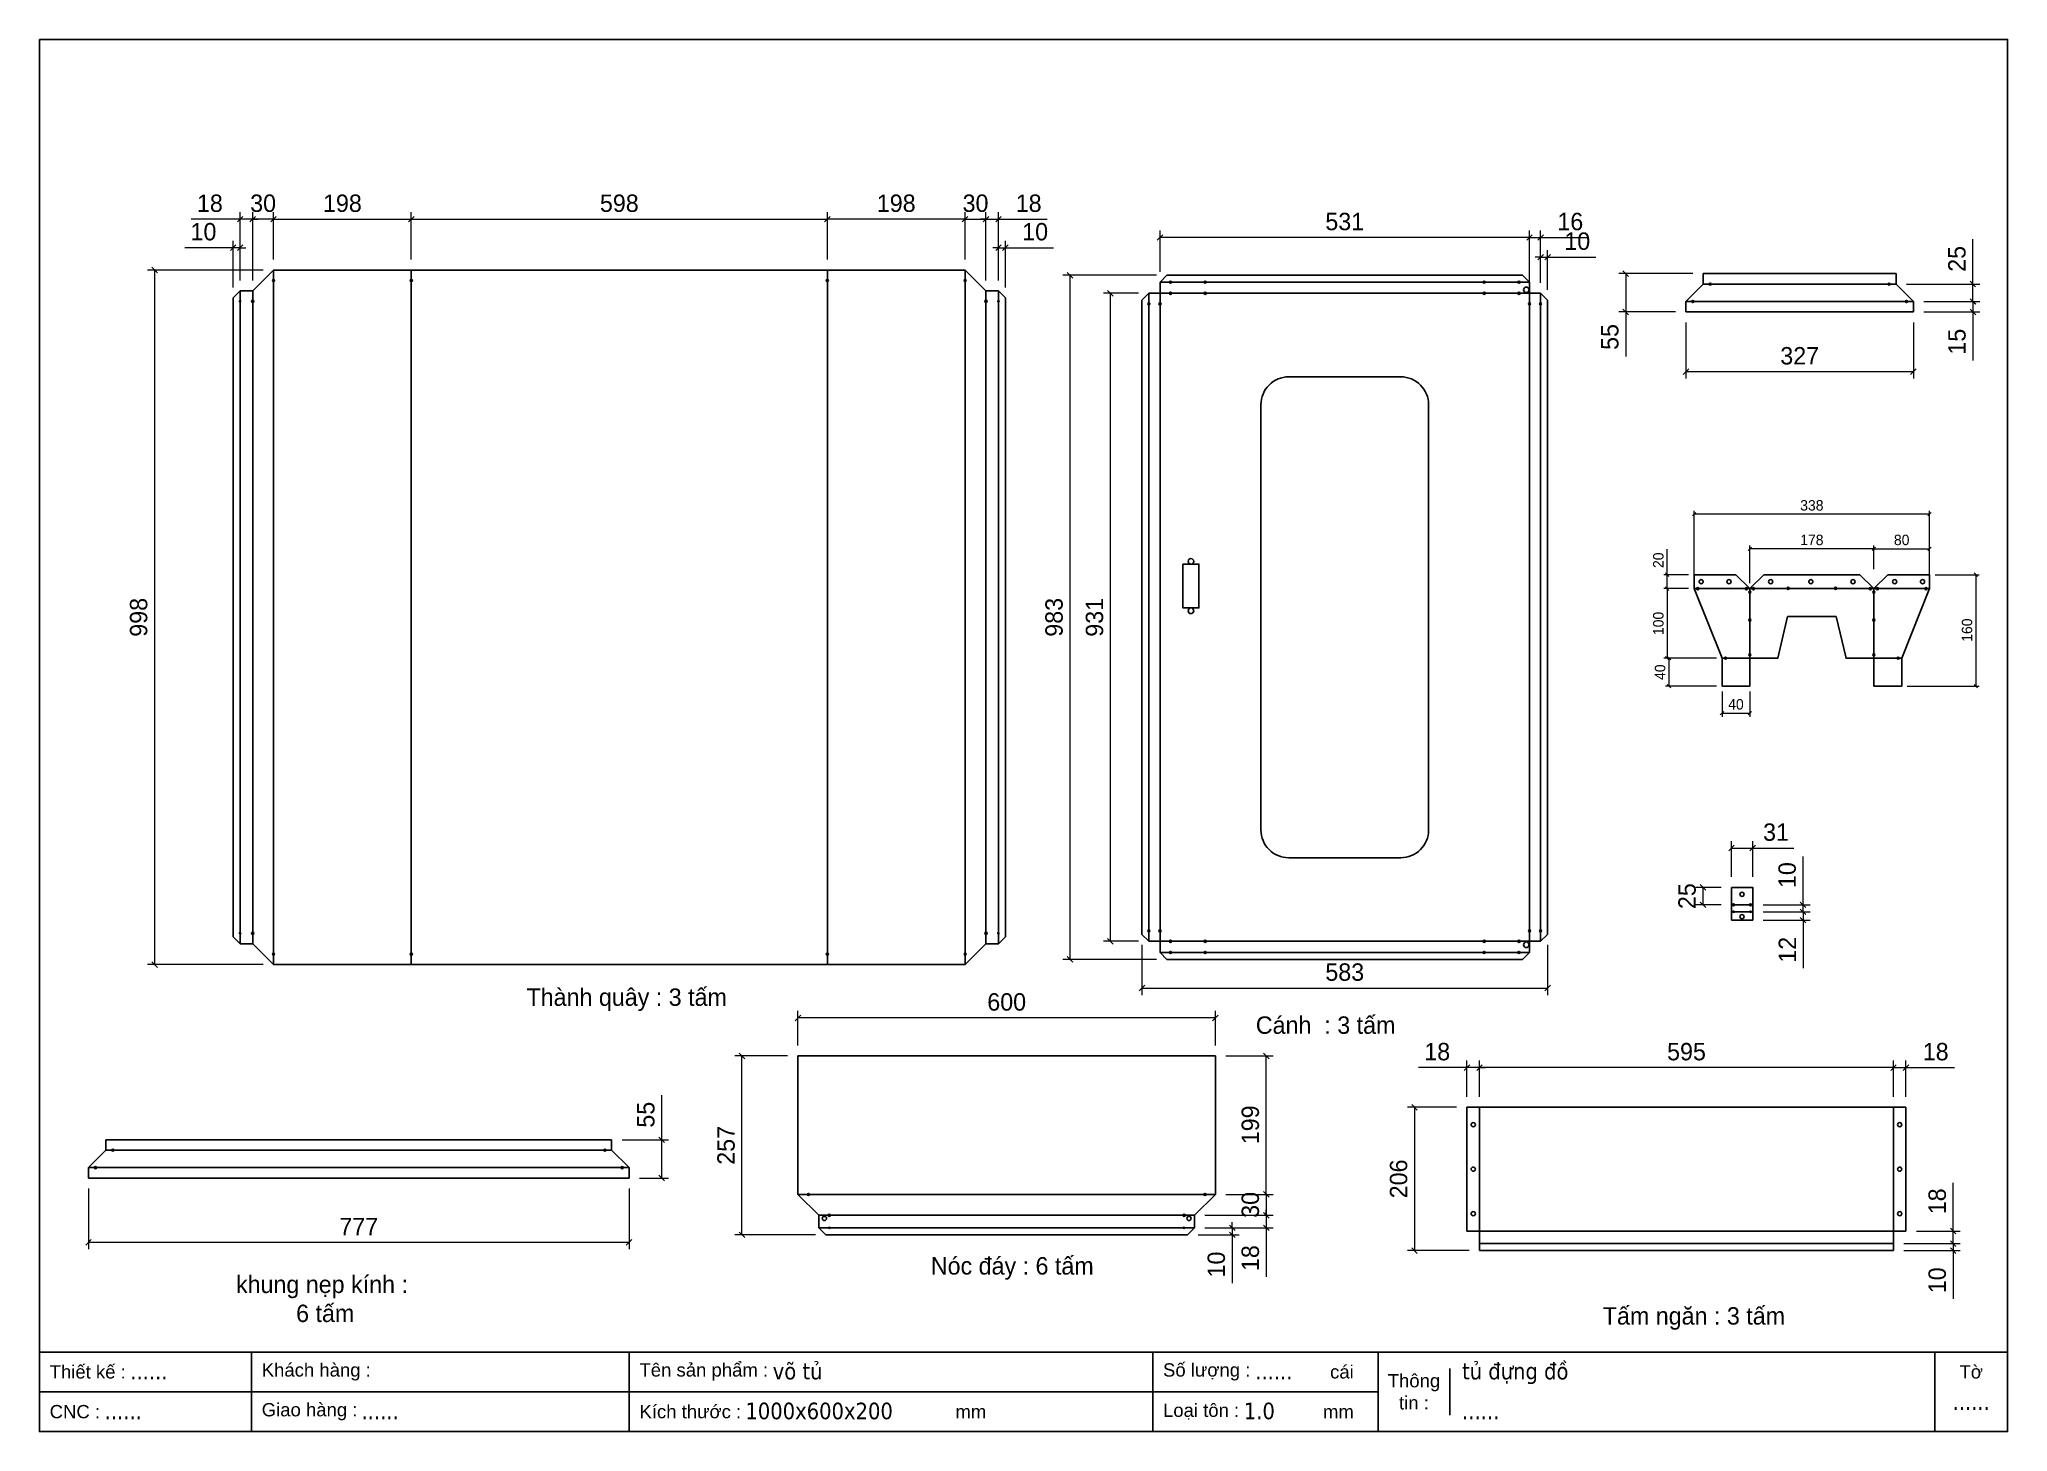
# Model space of a CAD drawing. Header units: millimetres. Extents: x 0 to 2829, y 0 to 2000.
import ezdxf
from ezdxf.enums import TextEntityAlignment as Align

# ---------------------------------------------------------------- set-up
doc = ezdxf.new("R2010")
doc.units = ezdxf.units.MM
doc.layers.add('CNC', color=7, linetype='Continuous')
doc.layers.add('DIM', color=253, linetype='Continuous')
doc.styles.add('Arial', font='arial.ttf')
doc.styles.add('Tahoma (Input Text)', font='tahoma.ttf')
doc.dimstyles.new('Dim-15', dxfattribs={"dimtxt": 15, "dimasz": 5, "dimexe": 5, "dimexo": 8, "dimgap": 5, "dimtad": 1, "dimdec": 0, "dimtxsty": 'Standard', "dimblk": 'OBLIQUE', "dimcen": 10, "dimclrd": 5, "dimclre": 5, "dimclrt": 3, "dimazin": 3, "dimtfac": 1, "dimtdec": 0, "dimtmove": 0, "dimatfit": 3, "dimldrblk": 'OBLIQUE', "dimlwd": 9, "dimlwe": 9})
doc.dimstyles.new('Dim-25', dxfattribs={"dimtxt": 25, "dimasz": 8, "dimexe": 10, "dimexo": 15, "dimgap": 10, "dimtad": 1, "dimdec": 0, "dimtxsty": 'Standard', "dimblk": 'OBLIQUE', "dimcen": 10, "dimclrd": 5, "dimclre": 5, "dimclrt": 3, "dimazin": 3, "dimtfac": 1, "dimtdec": 0, "dimtmove": 0, "dimatfit": 3, "dimldrblk": 'OBLIQUE', "dimlwd": 9, "dimlwe": 9})

msp = doc.modelspace()

# ---------------------------------------------------------------- texts
at = {"color": 2, "char_height": 25, "width": 775, "attachment_point": 5}
for s, insert in [('Thành quây : 3 tấm', (844.2, 620.5)), ('Cánh  : 3 tấm', (1848.8, 583.9)), ('Nóc đáy : 6 tấm ', (1398.4, 234.4)), ('khung nẹp kính :\\P 6 tấm', (406.2, 190.6)), ('Tấm ngăn : 3 tấm', (2378.2, 162.5))]:
    msp.add_mtext(s, dxfattribs=dict(at, insert=insert))

# ---------------------------------------------------------------- blocks, each defined once
blk = doc.blocks.new('*D1')
at = {"color": 0, "linetype": 'ByBlock', "lineweight": -2}
for p, q in [((2381.1, 1320.6), (2376.1, 1315.6)), ((2714.3, 1315.6), (2719.3, 1320.6))]:
    blk.add_line(p, q, dxfattribs=at)
at = {"layer": 'Defpoints', "color": 0, "transparency": 16777216}
for p in [(2378.6, 1318.1), (2378.6, 1211.2), (2716.8, 1211.2)]:
    blk.add_point(p, dxfattribs=at)
at = {"layer": 'DIM', "color": 5, "lineweight": 9, "transparency": 16777216}
for p, q in [((2378.6, 1219.2), (2378.6, 1323.1)), ((2716.8, 1318.1), (2378.6, 1318.1)), ((2716.8, 1219.2), (2716.8, 1323.1))]:
    blk.add_line(p, q, dxfattribs=at)
at = {"layer": 'DIM', "color": 3, "transparency": 16777216, "insert": (2547.7, 1330.8), "char_height": 15, "attachment_point": 5}
blk.add_mtext('338', dxfattribs=at)
blk = doc.blocks.new('_Oblique')
at = {"color": 0, "linetype": 'ByBlock', "lineweight": -2}
blk.add_line((-0.5, -0.5), (0.5, 0.5), dxfattribs=at)
blk = doc.blocks.new('*D2')
at = {"color": 0, "linetype": 'ByBlock', "lineweight": -2}
for p, q in [((2785.9, 1228.7), (2780.9, 1233.7)), ((2780.9, 1073.7), (2785.9, 1068.7))]:
    blk.add_line(p, q, dxfattribs=at)
at = {"layer": 'Defpoints', "color": 0, "transparency": 16777216}
for p in [(2716.8, 1231.2), (2676.8, 1071.2), (2783.4, 1071.2)]:
    blk.add_point(p, dxfattribs=at)
at = {"layer": 'DIM', "color": 5, "lineweight": 9, "transparency": 16777216}
for p, q in [((2724.8, 1231.2), (2788.4, 1231.2)), ((2783.4, 1231.2), (2783.4, 1071.2)), ((2684.8, 1071.2), (2788.4, 1071.2))]:
    blk.add_line(p, q, dxfattribs=at)
at = {"layer": 'DIM', "color": 3, "transparency": 16777216, "insert": (2770.8, 1151.6), "char_height": 15, "attachment_point": 5, "rotation": 90}
blk.add_mtext('160', dxfattribs=at)
blk = doc.blocks.new('*D3')
at = {"color": 0, "linetype": 'ByBlock', "lineweight": -2}
for p, q in [((2639.3, 1270.9), (2634.3, 1265.9)), ((2714.3, 1265.9), (2719.3, 1270.9))]:
    blk.add_line(p, q, dxfattribs=at)
at = {"layer": 'Defpoints', "color": 0, "transparency": 16777216}
for p in [(2716.8, 1268.4), (2636.8, 1231.2), (2716.8, 1211.2)]:
    blk.add_point(p, dxfattribs=at)
at = {"layer": 'DIM', "color": 5, "lineweight": 9, "transparency": 16777216}
for p, q in [((2636.8, 1239.2), (2636.8, 1273.4)), ((2716.8, 1219.2), (2716.8, 1273.4)), ((2636.8, 1268.4), (2716.8, 1268.4))]:
    blk.add_line(p, q, dxfattribs=at)
at = {"layer": 'DIM', "color": 3, "transparency": 16777216, "insert": (2676.8, 1281.1), "char_height": 15, "attachment_point": 5}
blk.add_mtext('80', dxfattribs=at)
blk = doc.blocks.new('*D4')
at = {"color": 0, "linetype": 'ByBlock', "lineweight": -2}
for p, q in [((2461.1, 1270.9), (2456.1, 1265.9)), ((2634.3, 1265.9), (2639.3, 1270.9))]:
    blk.add_line(p, q, dxfattribs=at)
at = {"layer": 'Defpoints', "color": 0, "transparency": 16777216}
for p in [(2458.6, 1268.4), (2636.8, 1231.2), (2458.6, 1211.2)]:
    blk.add_point(p, dxfattribs=at)
at = {"layer": 'DIM', "color": 5, "lineweight": 9, "transparency": 16777216}
for p, q in [((2458.6, 1219.2), (2458.6, 1273.4)), ((2636.8, 1239.2), (2636.8, 1273.4)), ((2636.8, 1268.4), (2458.6, 1268.4))]:
    blk.add_line(p, q, dxfattribs=at)
at = {"layer": 'DIM', "color": 3, "transparency": 16777216, "insert": (2547.7, 1281.1), "char_height": 15, "attachment_point": 5}
blk.add_mtext('178', dxfattribs=at)
blk = doc.blocks.new('*D5')
at = {"color": 0, "linetype": 'ByBlock', "lineweight": -2}
for p, q in [((2421.1, 1034.7), (2416.1, 1029.7)), ((2456.1, 1029.7), (2461.1, 1034.7))]:
    blk.add_line(p, q, dxfattribs=at)
at = {"layer": 'Defpoints', "color": 0, "transparency": 16777216}
for p in [(2418.6, 1071.2), (2458.6, 1071.2), (2458.6, 1032.2)]:
    blk.add_point(p, dxfattribs=at)
at = {"layer": 'DIM', "color": 5, "lineweight": 9, "transparency": 16777216}
for p, q in [((2418.6, 1063.2), (2418.6, 1027.2)), ((2458.6, 1063.2), (2458.6, 1027.2)), ((2418.6, 1032.2), (2458.6, 1032.2))]:
    blk.add_line(p, q, dxfattribs=at)
at = {"layer": 'DIM', "color": 3, "transparency": 16777216, "insert": (2438.6, 1044.9), "char_height": 15, "attachment_point": 5}
blk.add_mtext('40', dxfattribs=at)
blk = doc.blocks.new('*D6')
at = {"color": 0, "linetype": 'ByBlock', "lineweight": -2}
for p, q in [((2342.3, 1208.7), (2337.3, 1213.7)), ((2337.3, 1113.7), (2342.3, 1108.7))]:
    blk.add_line(p, q, dxfattribs=at)
at = {"layer": 'Defpoints', "color": 0, "transparency": 16777216}
for p in [(2378.6, 1211.2), (2339.8, 1111.2), (2418.6, 1111.2)]:
    blk.add_point(p, dxfattribs=at)
at = {"layer": 'DIM', "color": 5, "lineweight": 9, "transparency": 16777216}
for p, q in [((2370.6, 1211.2), (2334.8, 1211.2)), ((2339.8, 1211.2), (2339.8, 1111.2)), ((2410.6, 1111.2), (2334.8, 1111.2))]:
    blk.add_line(p, q, dxfattribs=at)
at = {"layer": 'DIM', "color": 3, "transparency": 16777216, "insert": (2327.1, 1161.2), "char_height": 15, "attachment_point": 5, "rotation": 90}
blk.add_mtext('100', dxfattribs=at)
blk = doc.blocks.new('*D7')
at = {"color": 0, "linetype": 'ByBlock', "lineweight": -2}
for p, q in [((2344.8, 1108.7), (2339.8, 1113.7)), ((2339.8, 1073.7), (2344.8, 1068.7))]:
    blk.add_line(p, q, dxfattribs=at)
at = {"layer": 'Defpoints', "color": 0, "transparency": 16777216}
for p in [(2418.6, 1111.2), (2342.3, 1071.2), (2418.6, 1071.2)]:
    blk.add_point(p, dxfattribs=at)
at = {"layer": 'DIM', "color": 5, "lineweight": 9, "transparency": 16777216}
for p, q in [((2410.6, 1111.2), (2337.3, 1111.2)), ((2342.3, 1111.2), (2342.3, 1071.2)), ((2410.6, 1071.2), (2337.3, 1071.2))]:
    blk.add_line(p, q, dxfattribs=at)
at = {"layer": 'DIM', "color": 3, "transparency": 16777216, "insert": (2329.6, 1091.2), "char_height": 15, "attachment_point": 5, "rotation": 90}
blk.add_mtext('40', dxfattribs=at)
blk = doc.blocks.new('*D8')
at = {"color": 0, "linetype": 'ByBlock', "lineweight": -2}
for p, q in [((2342.3, 1228.7), (2337.3, 1233.7)), ((2337.3, 1213.7), (2342.3, 1208.7))]:
    blk.add_line(p, q, dxfattribs=at)
at = {"layer": 'Defpoints', "color": 0, "transparency": 16777216}
for p in [(2339.8, 1231.2), (2378.6, 1231.2), (2378.6, 1211.2)]:
    blk.add_point(p, dxfattribs=at)
at = {"layer": 'DIM', "color": 5, "lineweight": 9, "transparency": 16777216}
for p, q in [((2339.8, 1231.2), (2339.8, 1267.9)), ((2370.6, 1231.2), (2334.8, 1231.2)), ((2339.8, 1211.2), (2339.8, 1231.2)), ((2370.6, 1211.2), (2334.8, 1211.2))]:
    blk.add_line(p, q, dxfattribs=at)
at = {"layer": 'DIM', "color": 3, "transparency": 16777216, "insert": (2327.1, 1252), "char_height": 15, "attachment_point": 5, "rotation": 90}
blk.add_mtext('20', dxfattribs=at)
blk = doc.blocks.new('khungtenAsean2')
at = {"color": 7}
for p, q in [((2970, -1980), (0, -1980)), ((320, -1980), (320, -2100)), ((890, -1980), (890, -2100)), ((1680, -1980), (1680, -2100)), ((2020, -1980), (2020, -2100)), ((2860, -1980), (2860, -2100)), ((2128.3, -2005), (2128.3, -2075)), ((2020, -2040), (0, -2040))]:
    blk.add_line(p, q, dxfattribs=at)
blk.add_lwpolyline([(0, 0), (2970, 0), (2970, -2100), (0, -2100)], close=True, dxfattribs=at)
at = {"color": 2, "char_height": 20, "style": 'Arial'}
for s, insert, width, attachment_point in [('  Thiết kế :', (0, -2010), 917.634, 4), ('  Khách hàng :', (320, -2010), 917.634, 4), ('  Tên sản phẩm :', (890, -2010), 917.634, 4), ('  Số lượng :', (1680, -2010), 917.634, 4), ('cái', (1947.6, -2010), 917.634, 4), ('Thông\\Ptin :', (2074.2, -2040), 108.311, 5), ('Tờ', (2915, -2010), 110, 5), ('  CNC :', (0, -2070), 917.634, 4), ('  Giao hàng :', (320, -2070), 917.634, 4), ('  Kích thước :', (890, -2070), 917.634, 4), ('mm', (1382.3, -2070), 917.634, 4), ('  Loại tôn :', (1680, -2070), 917.634, 4), ('mm', (1936.9, -2070), 917.634, 4)]:
    blk.add_mtext(s, dxfattribs=dict(at, insert=insert, width=width, attachment_point=attachment_point))
at = {"color": 1, "style": 'Tahoma (Input Text)', "flags": 8}
for tag, p in [('#01', (137.1, -2021.3)), ('#03', (506.6, -2019.3)), ('#05', (1106.6, -2021.3)), ('#07', (1834.7, -2021.3)), ('#09', (2146.7, -2021.3)), ('#02', (98.5, -2081.3)), ('#04', (486.1, -2081.3)), ('#06', (1065.3, -2081.3)), ('#08', (1817.4, -2081.3)), ('#10', (2146.7, -2081.3))]:
    blk.add_attdef(tag, p, '', height=25, dxfattribs=at)
blk.add_attdef('#11', text='', height=25, dxfattribs=at).set_placement((2915, -2067.3), align=Align.CENTER)
blk = doc.blocks.new('*D9')
at = {"color": 0, "linetype": 'ByBlock', "lineweight": -2}
for p, q in [((1136.6, 1746), (1128.6, 1738)), ((1326.6, 1738), (1334.6, 1746))]:
    blk.add_line(p, q, dxfattribs=at)
at = {"layer": 'Defpoints', "color": 0, "transparency": 16777216}
for p in [(1132.6, 1742), (1132.6, 1669), (1330.6, 1669)]:
    blk.add_point(p, dxfattribs=at)
at = {"layer": 'DIM', "color": 5, "lineweight": 9, "transparency": 16777216}
for p, q in [((1132.6, 1684), (1132.6, 1752)), ((1330.6, 1742), (1132.6, 1742)), ((1330.6, 1684), (1330.6, 1752))]:
    blk.add_line(p, q, dxfattribs=at)
at = {"layer": 'DIM', "color": 3, "transparency": 16777216, "insert": (1231.6, 1764.8), "char_height": 25, "attachment_point": 5}
blk.add_mtext('198', dxfattribs=at)
blk = doc.blocks.new('*D10')
at = {"color": 0, "linetype": 'ByBlock', "lineweight": -2}
for p, q in [((1334.6, 1746), (1326.6, 1738)), ((1356.6, 1738), (1364.6, 1746))]:
    blk.add_line(p, q, dxfattribs=at)
at = {"layer": 'Defpoints', "color": 0, "transparency": 16777216}
for p in [(1360.6, 1742), (1330.6, 1669), (1360.6, 1639)]:
    blk.add_point(p, dxfattribs=at)
at = {"layer": 'DIM', "color": 5, "lineweight": 9, "transparency": 16777216}
for p, q in [((1330.6, 1684), (1330.6, 1752)), ((1330.6, 1742), (1360.6, 1742)), ((1360.6, 1654), (1360.6, 1752))]:
    blk.add_line(p, q, dxfattribs=at)
at = {"layer": 'DIM', "color": 3, "transparency": 16777216, "insert": (1345.6, 1764.8), "char_height": 25, "attachment_point": 5}
blk.add_mtext('30', dxfattribs=at)
blk = doc.blocks.new('*D11')
at = {"color": 0, "linetype": 'ByBlock', "lineweight": -2}
for p, q in [((1356.6, 1738), (1364.6, 1746)), ((1382.6, 1746), (1374.6, 1738))]:
    blk.add_line(p, q, dxfattribs=at)
at = {"layer": 'Defpoints', "color": 0, "transparency": 16777216}
for p in [(1378.6, 1742), (1360.6, 1639), (1378.6, 1639)]:
    blk.add_point(p, dxfattribs=at)
at = {"layer": 'DIM', "color": 5, "lineweight": 9, "transparency": 16777216}
for p, q in [((1360.6, 1742), (1352.6, 1742)), ((1360.6, 1654), (1360.6, 1752)), ((1360.6, 1742), (1378.6, 1742)), ((1378.6, 1654), (1378.6, 1752)), ((1378.6, 1742), (1448.8, 1742))]:
    blk.add_line(p, q, dxfattribs=at)
at = {"layer": 'DIM', "color": 3, "transparency": 16777216, "insert": (1422, 1764.8), "char_height": 25, "attachment_point": 5}
blk.add_mtext('18', dxfattribs=at)
blk = doc.blocks.new('*D12')
at = {"color": 0, "linetype": 'ByBlock', "lineweight": -2}
for p, q in [((1374.6, 1697.1), (1382.6, 1705.1)), ((1392.6, 1705.1), (1384.6, 1697.1))]:
    blk.add_line(p, q, dxfattribs=at)
at = {"layer": 'Defpoints', "color": 0, "transparency": 16777216}
for p in [(1388.6, 1701.1), (1378.6, 1639), (1388.6, 1629)]:
    blk.add_point(p, dxfattribs=at)
at = {"layer": 'DIM', "color": 5, "lineweight": 9, "transparency": 16777216}
for p, q in [((1378.6, 1701.1), (1370.6, 1701.1)), ((1378.6, 1654), (1378.6, 1711.1)), ((1378.6, 1701.1), (1388.6, 1701.1)), ((1388.6, 1644), (1388.6, 1711.1)), ((1388.6, 1701.1), (1457.9, 1701.1))]:
    blk.add_line(p, q, dxfattribs=at)
at = {"layer": 'DIM', "color": 3, "transparency": 16777216, "insert": (1431.3, 1723.9), "char_height": 25, "attachment_point": 5}
blk.add_mtext('10', dxfattribs=at)
blk = doc.blocks.new('f3daunguoc')
at = {"layer": 'CNC', "color": 2, "lineweight": -3}
blk.add_circle((0, 0), 1.5, dxfattribs=at)
blk = doc.blocks.new('f2dauxuoi')
at = {"layer": 'CNC', "color": 2, "lineweight": -3}
blk.add_circle((0, 0), 1, dxfattribs=at)
blk = doc.blocks.new('*D13')
at = {"color": 0, "linetype": 'ByBlock', "lineweight": -2}
for p, q in [((340.6, 1746), (332.6, 1738)), ((530.6, 1738), (538.6, 1746))]:
    blk.add_line(p, q, dxfattribs=at)
at = {"layer": 'Defpoints', "color": 0, "transparency": 16777216}
for p in [(534.6, 1742), (336.6, 1669), (534.6, 1669)]:
    blk.add_point(p, dxfattribs=at)
at = {"layer": 'DIM', "color": 5, "lineweight": 9, "transparency": 16777216}
for p, q in [((336.6, 1684), (336.6, 1752)), ((336.6, 1742), (534.6, 1742)), ((534.6, 1684), (534.6, 1752))]:
    blk.add_line(p, q, dxfattribs=at)
at = {"layer": 'DIM', "color": 3, "transparency": 16777216, "insert": (435.6, 1764.8), "char_height": 25, "attachment_point": 5}
blk.add_mtext('198', dxfattribs=at)
blk = doc.blocks.new('*D14')
at = {"color": 0, "linetype": 'ByBlock', "lineweight": -2}
for p, q in [((310.6, 1746), (302.6, 1738)), ((332.6, 1738), (340.6, 1746))]:
    blk.add_line(p, q, dxfattribs=at)
at = {"layer": 'Defpoints', "color": 0, "transparency": 16777216}
for p in [(306.6, 1742), (336.6, 1669), (306.6, 1639)]:
    blk.add_point(p, dxfattribs=at)
at = {"layer": 'DIM', "color": 5, "lineweight": 9, "transparency": 16777216}
for p, q in [((306.6, 1654), (306.6, 1752)), ((336.6, 1742), (306.6, 1742)), ((336.6, 1684), (336.6, 1752))]:
    blk.add_line(p, q, dxfattribs=at)
at = {"layer": 'DIM', "color": 3, "transparency": 16777216, "insert": (321.6, 1764.8), "char_height": 25, "attachment_point": 5}
blk.add_mtext('30', dxfattribs=at)
blk = doc.blocks.new('*D15')
at = {"color": 0, "linetype": 'ByBlock', "lineweight": -2}
for p, q in [((284.6, 1738), (292.6, 1746)), ((310.6, 1746), (302.6, 1738))]:
    blk.add_line(p, q, dxfattribs=at)
at = {"layer": 'Defpoints', "color": 0, "transparency": 16777216}
for p in [(288.6, 1742), (288.6, 1639), (306.6, 1639)]:
    blk.add_point(p, dxfattribs=at)
at = {"layer": 'DIM', "color": 5, "lineweight": 9, "transparency": 16777216}
for p, q in [((288.6, 1742), (218.3, 1742)), ((288.6, 1654), (288.6, 1752)), ((306.6, 1742), (288.6, 1742)), ((306.6, 1654), (306.6, 1752)), ((306.6, 1742), (314.6, 1742))]:
    blk.add_line(p, q, dxfattribs=at)
at = {"layer": 'DIM', "color": 3, "transparency": 16777216, "insert": (245.1, 1764.8), "char_height": 25, "attachment_point": 5}
blk.add_mtext('18', dxfattribs=at)
blk = doc.blocks.new('*D16')
at = {"color": 0, "linetype": 'ByBlock', "lineweight": -2}
for p, q in [((274.6, 1697.1), (282.6, 1705.1)), ((292.6, 1705.1), (284.6, 1697.1))]:
    blk.add_line(p, q, dxfattribs=at)
at = {"layer": 'Defpoints', "color": 0, "transparency": 16777216}
for p in [(278.6, 1701.1), (278.6, 1629), (288.6, 1639)]:
    blk.add_point(p, dxfattribs=at)
at = {"layer": 'DIM', "color": 5, "lineweight": 9, "transparency": 16777216}
for p, q in [((278.6, 1701.1), (209.2, 1701.1)), ((278.6, 1644), (278.6, 1711.1)), ((288.6, 1701.1), (278.6, 1701.1)), ((288.6, 1654), (288.6, 1711.1)), ((288.6, 1701.1), (296.6, 1701.1))]:
    blk.add_line(p, q, dxfattribs=at)
at = {"layer": 'DIM', "color": 3, "transparency": 16777216, "insert": (235.9, 1723.9), "char_height": 25, "attachment_point": 5}
blk.add_mtext('10', dxfattribs=at)
blk = doc.blocks.new('*D17')
at = {"color": 0, "linetype": 'ByBlock', "lineweight": -2}
for p, q in [((538.6, 1746), (530.6, 1738)), ((1128.6, 1738), (1136.6, 1746))]:
    blk.add_line(p, q, dxfattribs=at)
at = {"layer": 'Defpoints', "color": 0, "transparency": 16777216}
for p in [(1132.6, 1742), (534.6, 1669), (1132.6, 1669)]:
    blk.add_point(p, dxfattribs=at)
at = {"layer": 'DIM', "color": 5, "lineweight": 9, "transparency": 16777216}
for p, q in [((534.6, 1684), (534.6, 1752)), ((534.6, 1742), (1132.6, 1742)), ((1132.6, 1684), (1132.6, 1752))]:
    blk.add_line(p, q, dxfattribs=at)
at = {"layer": 'DIM', "color": 3, "transparency": 16777216, "insert": (833.6, 1764.8), "char_height": 25, "attachment_point": 5}
blk.add_mtext('598', dxfattribs=at)
blk = doc.blocks.new('*D18')
at = {"color": 0, "linetype": 'ByBlock', "lineweight": -2}
for p, q in [((169.6, 1665), (161.6, 1673)), ((161.6, 675), (169.6, 667))]:
    blk.add_line(p, q, dxfattribs=at)
at = {"layer": 'Defpoints', "color": 0, "transparency": 16777216}
for p in [(336.6, 1669), (165.6, 671), (336.6, 671)]:
    blk.add_point(p, dxfattribs=at)
at = {"layer": 'DIM', "color": 5, "lineweight": 9, "transparency": 16777216}
for p, q in [((321.6, 1669), (155.6, 1669)), ((165.6, 1669), (165.6, 671)), ((321.6, 671), (155.6, 671))]:
    blk.add_line(p, q, dxfattribs=at)
at = {"layer": 'DIM', "color": 3, "transparency": 16777216, "insert": (142.8, 1170), "char_height": 25, "attachment_point": 5, "rotation": 90}
blk.add_mtext('998', dxfattribs=at)
blk = doc.blocks.new('*D19')
at = {"color": 0, "linetype": 'ByBlock', "lineweight": -2}
for p, q in [((1094.4, 598.4), (1086.4, 590.4)), ((1686.4, 590.4), (1694.4, 598.4))]:
    blk.add_line(p, q, dxfattribs=at)
at = {"layer": 'Defpoints', "color": 0, "transparency": 16777216}
for p in [(1090.4, 594.4), (1090.4, 539.8), (1690.4, 539.8)]:
    blk.add_point(p, dxfattribs=at)
at = {"layer": 'DIM', "color": 5, "lineweight": 9, "transparency": 16777216}
for p, q in [((1090.4, 554.8), (1090.4, 604.4)), ((1690.4, 594.4), (1090.4, 594.4)), ((1690.4, 554.8), (1690.4, 604.4))]:
    blk.add_line(p, q, dxfattribs=at)
at = {"layer": 'DIM', "color": 3, "transparency": 16777216, "insert": (1390.4, 617.2), "char_height": 25, "attachment_point": 5}
blk.add_mtext('600', dxfattribs=at)
blk = doc.blocks.new('*D20')
at = {"color": 0, "linetype": 'ByBlock', "lineweight": -2}
for p, q in [((1767.5, 535.8), (1759.5, 543.8)), ((1759.5, 344.8), (1767.5, 336.8))]:
    blk.add_line(p, q, dxfattribs=at)
at = {"layer": 'Defpoints', "color": 0, "transparency": 16777216}
for p in [(1690.4, 539.8), (1763.5, 539.8), (1690.4, 340.8)]:
    blk.add_point(p, dxfattribs=at)
at = {"layer": 'DIM', "color": 5, "lineweight": 9, "transparency": 16777216}
for p, q in [((1705.4, 539.8), (1773.5, 539.8)), ((1763.5, 340.8), (1763.5, 539.8)), ((1705.4, 340.8), (1773.5, 340.8))]:
    blk.add_line(p, q, dxfattribs=at)
at = {"layer": 'DIM', "color": 3, "transparency": 16777216, "insert": (1740.7, 440.8), "char_height": 25, "attachment_point": 5, "rotation": 90}
blk.add_mtext('199', dxfattribs=at)
blk = doc.blocks.new('*D21')
at = {"color": 0, "linetype": 'ByBlock', "lineweight": -2}
for p, q in [((1013.8, 535.8), (1005.8, 543.8)), ((1005.8, 286.8), (1013.8, 278.8))]:
    blk.add_line(p, q, dxfattribs=at)
at = {"layer": 'Defpoints', "color": 0, "transparency": 16777216}
for p in [(1009.8, 539.8), (1090.4, 539.8), (1130.4, 282.8)]:
    blk.add_point(p, dxfattribs=at)
at = {"layer": 'DIM', "color": 5, "lineweight": 9, "transparency": 16777216}
for p, q in [((1075.4, 539.8), (999.8, 539.8)), ((1009.8, 282.8), (1009.8, 539.8)), ((1115.4, 282.8), (999.8, 282.8))]:
    blk.add_line(p, q, dxfattribs=at)
at = {"layer": 'DIM', "color": 3, "transparency": 16777216, "insert": (987.1, 411.3), "char_height": 25, "attachment_point": 5, "rotation": 90}
blk.add_mtext('257', dxfattribs=at)
blk = doc.blocks.new('*D22')
at = {"color": 0, "linetype": 'ByBlock', "lineweight": -2}
for p, q in [((1767.5, 336.8), (1759.5, 344.8)), ((1759.5, 314.8), (1767.5, 306.8))]:
    blk.add_line(p, q, dxfattribs=at)
at = {"layer": 'Defpoints', "color": 0, "transparency": 16777216}
for p in [(1690.4, 340.8), (1660.4, 310.8), (1763.5, 310.8)]:
    blk.add_point(p, dxfattribs=at)
at = {"layer": 'DIM', "color": 5, "lineweight": 9, "transparency": 16777216}
for p, q in [((1705.4, 340.8), (1773.5, 340.8)), ((1763.5, 340.8), (1763.5, 310.8)), ((1675.4, 310.8), (1773.5, 310.8))]:
    blk.add_line(p, q, dxfattribs=at)
at = {"layer": 'DIM', "color": 3, "transparency": 16777216, "insert": (1740.7, 325.8), "char_height": 25, "attachment_point": 5, "rotation": 90}
blk.add_mtext('30', dxfattribs=at)
blk = doc.blocks.new('*D23')
at = {"color": 0, "linetype": 'ByBlock', "lineweight": -2}
for p, q in [((1759.5, 314.8), (1767.5, 306.8)), ((1767.5, 288.8), (1759.5, 296.8))]:
    blk.add_line(p, q, dxfattribs=at)
at = {"layer": 'Defpoints', "color": 0, "transparency": 16777216}
for p in [(1660.4, 310.8), (1660.4, 292.8), (1763.5, 292.8)]:
    blk.add_point(p, dxfattribs=at)
at = {"layer": 'DIM', "color": 5, "lineweight": 9, "transparency": 16777216}
for p, q in [((1763.5, 310.8), (1763.5, 318.8)), ((1675.4, 310.8), (1773.5, 310.8)), ((1675.4, 292.8), (1773.5, 292.8)), ((1763.5, 310.8), (1763.5, 292.8)), ((1763.5, 292.8), (1763.5, 222.6))]:
    blk.add_line(p, q, dxfattribs=at)
at = {"layer": 'DIM', "color": 3, "transparency": 16777216, "insert": (1740.7, 249.3), "char_height": 25, "attachment_point": 5, "rotation": 90}
blk.add_mtext('18', dxfattribs=at)
blk = doc.blocks.new('*D24')
at = {"color": 0, "linetype": 'ByBlock', "lineweight": -2}
for p, q in [((1710.6, 296.8), (1718.6, 288.8)), ((1718.6, 278.8), (1710.6, 286.8))]:
    blk.add_line(p, q, dxfattribs=at)
at = {"layer": 'Defpoints', "color": 0, "transparency": 16777216}
for p in [(1660.4, 292.8), (1650.4, 282.8), (1714.6, 282.8)]:
    blk.add_point(p, dxfattribs=at)
at = {"layer": 'DIM', "color": 5, "lineweight": 9, "transparency": 16777216}
for p, q in [((1675.4, 292.8), (1724.6, 292.8)), ((1714.6, 292.8), (1714.6, 300.8)), ((1714.6, 292.8), (1714.6, 282.8)), ((1665.4, 282.8), (1724.6, 282.8)), ((1714.6, 282.8), (1714.6, 213.4))]:
    blk.add_line(p, q, dxfattribs=at)
at = {"layer": 'DIM', "color": 3, "transparency": 16777216, "insert": (1691.8, 240.1), "char_height": 25, "attachment_point": 5, "rotation": 90}
blk.add_mtext('10', dxfattribs=at)
blk = doc.blocks.new('*D25')
at = {"color": 0, "linetype": 'ByBlock', "lineweight": -2}
for p, q in [((2775.2, 1627.8), (2783.2, 1619.8)), ((2783.2, 1604.8), (2775.2, 1612.8))]:
    blk.add_line(p, q, dxfattribs=at)
at = {"layer": 'Defpoints', "color": 0, "transparency": 16777216}
for p in [(2693.7, 1623.8), (2693.7, 1608.8), (2779.2, 1608.8)]:
    blk.add_point(p, dxfattribs=at)
at = {"layer": 'DIM', "color": 5, "lineweight": 9, "transparency": 16777216}
for p, q in [((2708.7, 1623.8), (2789.2, 1623.8)), ((2779.2, 1623.8), (2779.2, 1631.8)), ((2779.2, 1623.8), (2779.2, 1608.8)), ((2708.7, 1608.8), (2789.2, 1608.8)), ((2779.2, 1608.8), (2779.2, 1539.1))]:
    blk.add_line(p, q, dxfattribs=at)
at = {"layer": 'DIM', "color": 3, "transparency": 16777216, "insert": (2756.4, 1566), "char_height": 25, "attachment_point": 5, "rotation": 90}
blk.add_mtext('15', dxfattribs=at)
blk = doc.blocks.new('*D26')
at = {"color": 0, "linetype": 'ByBlock', "lineweight": -2}
for p, q in [((2783.1, 1644.8), (2775.1, 1652.8)), ((2775.1, 1627.8), (2783.1, 1619.8))]:
    blk.add_line(p, q, dxfattribs=at)
at = {"layer": 'Defpoints', "color": 0, "transparency": 16777216}
for p in [(2668.7, 1648.8), (2693.7, 1623.8), (2779.1, 1623.8)]:
    blk.add_point(p, dxfattribs=at)
at = {"layer": 'DIM', "color": 5, "lineweight": 9, "transparency": 16777216}
for p, q in [((2779.1, 1648.8), (2779.1, 1713.2)), ((2683.7, 1648.8), (2789.1, 1648.8)), ((2779.1, 1623.8), (2779.1, 1648.8)), ((2708.7, 1623.8), (2789.1, 1623.8))]:
    blk.add_line(p, q, dxfattribs=at)
at = {"layer": 'DIM', "color": 3, "transparency": 16777216, "insert": (2756.3, 1685), "char_height": 25, "attachment_point": 5, "rotation": 90}
blk.add_mtext('25', dxfattribs=at)
blk = doc.blocks.new('*D27')
at = {"color": 0, "linetype": 'ByBlock', "lineweight": -2}
for p, q in [((2370.7, 1526.9), (2362.7, 1518.9)), ((2689.7, 1518.9), (2697.7, 1526.9))]:
    blk.add_line(p, q, dxfattribs=at)
at = {"layer": 'Defpoints', "color": 0, "transparency": 16777216}
for p in [(2366.7, 1608.8), (2693.7, 1608.8), (2366.7, 1522.9)]:
    blk.add_point(p, dxfattribs=at)
at = {"layer": 'DIM', "color": 5, "lineweight": 9, "transparency": 16777216}
for p, q in [((2366.7, 1593.8), (2366.7, 1512.9)), ((2693.7, 1593.8), (2693.7, 1512.9)), ((2693.7, 1522.9), (2366.7, 1522.9))]:
    blk.add_line(p, q, dxfattribs=at)
at = {"layer": 'DIM', "color": 3, "transparency": 16777216, "insert": (2530.2, 1545.6), "char_height": 25, "attachment_point": 5}
blk.add_mtext('327', dxfattribs=at)
blk = doc.blocks.new('*D28')
at = {"color": 0, "linetype": 'ByBlock', "lineweight": -2}
for p, q in [((2284.1, 1659.8), (2276.1, 1667.8)), ((2276.1, 1612.8), (2284.1, 1604.8))]:
    blk.add_line(p, q, dxfattribs=at)
at = {"layer": 'Defpoints', "color": 0, "transparency": 16777216}
for p in [(2391.7, 1663.8), (2280.1, 1608.8), (2366.7, 1608.8)]:
    blk.add_point(p, dxfattribs=at)
at = {"layer": 'DIM', "color": 5, "lineweight": 9, "transparency": 16777216}
for p, q in [((2376.7, 1663.8), (2270.1, 1663.8)), ((2280.1, 1663.8), (2280.1, 1608.8)), ((2351.7, 1608.8), (2270.1, 1608.8)), ((2280.1, 1608.8), (2280.1, 1544.8))]:
    blk.add_line(p, q, dxfattribs=at)
at = {"layer": 'DIM', "color": 3, "transparency": 16777216, "insert": (2257.4, 1572.8), "char_height": 25, "attachment_point": 5, "rotation": 90}
blk.add_mtext('55', dxfattribs=at)
blk = doc.blocks.new('*D29')
at = {"color": 0, "linetype": 'ByBlock', "lineweight": -2}
for p, q in [((74.6, 276.1), (66.6, 268.1)), ((843.6, 268.1), (851.6, 276.1))]:
    blk.add_line(p, q, dxfattribs=at)
at = {"layer": 'Defpoints', "color": 0, "transparency": 16777216}
for p in [(70.6, 364.3), (847.6, 364.3), (847.6, 272.1)]:
    blk.add_point(p, dxfattribs=at)
at = {"layer": 'DIM', "color": 5, "lineweight": 9, "transparency": 16777216}
for p, q in [((70.6, 349.3), (70.6, 262.1)), ((847.6, 349.3), (847.6, 262.1)), ((70.6, 272.1), (847.6, 272.1))]:
    blk.add_line(p, q, dxfattribs=at)
at = {"layer": 'DIM', "color": 3, "transparency": 16777216, "insert": (459.1, 294.6), "char_height": 25, "attachment_point": 5}
blk.add_mtext('777', dxfattribs=at)
blk = doc.blocks.new('*D30')
at = {"color": 0, "linetype": 'ByBlock', "lineweight": -2}
for p, q in [((898.5, 415.3), (890.5, 423.3)), ((890.5, 368.3), (898.5, 360.3))]:
    blk.add_line(p, q, dxfattribs=at)
at = {"layer": 'Defpoints', "color": 0, "transparency": 16777216}
for p in [(822.6, 419.3), (894.5, 419.3), (847.6, 364.3)]:
    blk.add_point(p, dxfattribs=at)
at = {"layer": 'DIM', "color": 5, "lineweight": 9, "transparency": 16777216}
for p, q in [((894.5, 419.3), (894.5, 483.3)), ((837.6, 419.3), (904.5, 419.3)), ((894.5, 364.3), (894.5, 419.3)), ((862.6, 364.3), (904.5, 364.3))]:
    blk.add_line(p, q, dxfattribs=at)
at = {"layer": 'DIM', "color": 3, "transparency": 16777216, "insert": (871.8, 455.3), "char_height": 25, "attachment_point": 5, "rotation": 90}
blk.add_mtext('55', dxfattribs=at)
blk = doc.blocks.new('*D31')
at = {"color": 0, "linetype": 'ByBlock', "lineweight": -2}
for p, q in [((1588.8, 641.3), (1580.8, 633.3)), ((2163.8, 633.3), (2171.8, 641.3))]:
    blk.add_line(p, q, dxfattribs=at)
at = {"layer": 'Defpoints', "color": 0, "transparency": 16777216}
for p in [(1584.8, 714.5), (2167.8, 714.5), (2167.8, 637.3)]:
    blk.add_point(p, dxfattribs=at)
at = {"layer": 'DIM', "color": 5, "lineweight": 9, "transparency": 16777216}
for p, q in [((1584.8, 699.5), (1584.8, 627.3)), ((2167.8, 699.5), (2167.8, 627.3)), ((1584.8, 637.3), (2167.8, 637.3))]:
    blk.add_line(p, q, dxfattribs=at)
at = {"layer": 'DIM', "color": 3, "transparency": 16777216, "insert": (1876.3, 660.1), "char_height": 25, "attachment_point": 5}
blk.add_mtext('583', dxfattribs=at)
blk = doc.blocks.new('*D32')
at = {"color": 0, "linetype": 'ByBlock', "lineweight": -2}
for p, q in [((2153.8, 1683.5), (2161.8, 1691.5)), ((2171.8, 1691.5), (2163.8, 1683.5))]:
    blk.add_line(p, q, dxfattribs=at)
at = {"layer": 'Defpoints', "color": 0, "transparency": 16777216}
for p in [(2167.8, 1687.5), (2157.8, 1635.5), (2167.8, 1625.5)]:
    blk.add_point(p, dxfattribs=at)
at = {"layer": 'DIM', "color": 5, "lineweight": 9, "transparency": 16777216}
for p, q in [((2157.8, 1650.5), (2157.8, 1697.5)), ((2167.8, 1640.5), (2167.8, 1697.5)), ((2157.8, 1687.5), (2149.8, 1687.5)), ((2157.8, 1687.5), (2167.8, 1687.5)), ((2167.8, 1687.5), (2237.1, 1687.5))]:
    blk.add_line(p, q, dxfattribs=at)
at = {"layer": 'DIM', "color": 3, "transparency": 16777216, "insert": (2210.5, 1710.3), "char_height": 25, "attachment_point": 5}
blk.add_mtext('10', dxfattribs=at)
blk = doc.blocks.new('*D33')
at = {"color": 0, "linetype": 'ByBlock', "lineweight": -2}
for p, q in [((2137.8, 1711.7), (2145.8, 1719.7)), ((2161.8, 1719.7), (2153.8, 1711.7))]:
    blk.add_line(p, q, dxfattribs=at)
at = {"layer": 'Defpoints', "color": 0, "transparency": 16777216}
for p in [(2157.8, 1715.7), (2141.8, 1635.5), (2157.8, 1635.5)]:
    blk.add_point(p, dxfattribs=at)
at = {"layer": 'DIM', "color": 5, "lineweight": 9, "transparency": 16777216}
for p, q in [((2141.8, 1715.7), (2133.8, 1715.7)), ((2141.8, 1650.5), (2141.8, 1725.7)), ((2141.8, 1715.7), (2157.8, 1715.7)), ((2157.8, 1650.5), (2157.8, 1725.7)), ((2157.8, 1715.7), (2227.2, 1715.7))]:
    blk.add_line(p, q, dxfattribs=at)
at = {"layer": 'DIM', "color": 3, "transparency": 16777216, "insert": (2200.5, 1738.5), "char_height": 25, "attachment_point": 5}
blk.add_mtext('16', dxfattribs=at)
blk = doc.blocks.new('*D34')
at = {"color": 0, "linetype": 'ByBlock', "lineweight": -2}
for p, q in [((1614.8, 1719.7), (1606.8, 1711.7)), ((2137.8, 1711.7), (2145.8, 1719.7))]:
    blk.add_line(p, q, dxfattribs=at)
at = {"layer": 'Defpoints', "color": 0, "transparency": 16777216}
for p in [(1610.8, 1715.7), (1610.8, 1651.5), (2141.8, 1651.5)]:
    blk.add_point(p, dxfattribs=at)
at = {"layer": 'DIM', "color": 5, "lineweight": 9, "transparency": 16777216}
for p, q in [((1610.8, 1666.5), (1610.8, 1725.7)), ((2141.8, 1715.7), (1610.8, 1715.7)), ((2141.8, 1666.5), (2141.8, 1725.7))]:
    blk.add_line(p, q, dxfattribs=at)
at = {"layer": 'DIM', "color": 3, "transparency": 16777216, "insert": (1876.3, 1738.5), "char_height": 25, "attachment_point": 5}
blk.add_mtext('531', dxfattribs=at)
blk = doc.blocks.new('*D35')
at = {"color": 0, "linetype": 'ByBlock', "lineweight": -2}
for p, q in [((1485.3, 1657.5), (1477.3, 1665.5)), ((1477.3, 682.5), (1485.3, 674.5))]:
    blk.add_line(p, q, dxfattribs=at)
at = {"layer": 'Defpoints', "color": 0, "transparency": 16777216}
for p in [(1620.8, 1661.5), (1481.3, 678.5), (1620.8, 678.5)]:
    blk.add_point(p, dxfattribs=at)
at = {"layer": 'DIM', "color": 5, "lineweight": 9, "transparency": 16777216}
for p, q in [((1605.8, 1661.5), (1471.3, 1661.5)), ((1481.3, 1661.5), (1481.3, 678.5)), ((1605.8, 678.5), (1471.3, 678.5))]:
    blk.add_line(p, q, dxfattribs=at)
at = {"layer": 'DIM', "color": 3, "transparency": 16777216, "insert": (1458.6, 1170), "char_height": 25, "attachment_point": 5, "rotation": 90}
blk.add_mtext('983', dxfattribs=at)
blk = doc.blocks.new('*D36')
at = {"color": 0, "linetype": 'ByBlock', "lineweight": -2}
for p, q in [((1543.5, 1631.5), (1535.5, 1639.5)), ((1535.5, 708.5), (1543.5, 700.5))]:
    blk.add_line(p, q, dxfattribs=at)
at = {"layer": 'Defpoints', "color": 0, "transparency": 16777216}
for p in [(1539.5, 1635.5), (1594.8, 1635.5), (1594.8, 704.5)]:
    blk.add_point(p, dxfattribs=at)
at = {"layer": 'DIM', "color": 5, "lineweight": 9, "transparency": 16777216}
for p, q in [((1579.8, 1635.5), (1529.5, 1635.5)), ((1539.5, 704.5), (1539.5, 1635.5)), ((1579.8, 704.5), (1529.5, 704.5))]:
    blk.add_line(p, q, dxfattribs=at)
at = {"layer": 'DIM', "color": 3, "transparency": 16777216, "insert": (1516.7, 1170), "char_height": 25, "attachment_point": 5, "rotation": 90}
blk.add_mtext('931', dxfattribs=at)
blk = doc.blocks.new('*D37')
at = {"color": 0, "linetype": 'ByBlock', "lineweight": -2}
for p, q in [((2436.2, 842.4), (2428.2, 834.4)), ((2458.7, 834.4), (2466.7, 842.4))]:
    blk.add_line(p, q, dxfattribs=at)
at = {"layer": 'Defpoints', "color": 0, "transparency": 16777216}
for p in [(2462.7, 838.4), (2432.2, 781.9), (2462.7, 781.9)]:
    blk.add_point(p, dxfattribs=at)
at = {"layer": 'DIM', "color": 5, "lineweight": 9, "transparency": 16777216}
for p, q in [((2432.2, 796.9), (2432.2, 848.4)), ((2432.2, 838.4), (2462.7, 838.4)), ((2462.7, 796.9), (2462.7, 848.4)), ((2462.7, 838.4), (2521.7, 838.4))]:
    blk.add_line(p, q, dxfattribs=at)
at = {"layer": 'DIM', "color": 3, "transparency": 16777216, "insert": (2496.2, 861.2), "char_height": 25, "attachment_point": 5}
blk.add_mtext('31', dxfattribs=at)
blk = doc.blocks.new('*D38')
at = {"color": 0, "linetype": 'ByBlock', "lineweight": -2}
for p, q in [((2395.1, 777.9), (2387.1, 785.9)), ((2387.1, 760.9), (2395.1, 752.9))]:
    blk.add_line(p, q, dxfattribs=at)
at = {"layer": 'Defpoints', "color": 0, "transparency": 16777216}
for p in [(2432.2, 781.9), (2391.1, 756.9), (2432.2, 756.9)]:
    blk.add_point(p, dxfattribs=at)
at = {"layer": 'DIM', "color": 5, "lineweight": 9, "transparency": 16777216}
for p, q in [((2417.2, 781.9), (2381.1, 781.9)), ((2391.1, 781.9), (2391.1, 756.9)), ((2417.2, 756.9), (2381.1, 756.9))]:
    blk.add_line(p, q, dxfattribs=at)
at = {"layer": 'DIM', "color": 3, "transparency": 16777216, "insert": (2368.4, 769.4), "char_height": 25, "attachment_point": 5, "rotation": 90}
blk.add_mtext('25', dxfattribs=at)
blk = doc.blocks.new('*D39')
at = {"color": 0, "linetype": 'ByBlock', "lineweight": -2}
for p, q in [((2531.1, 760.9), (2539.1, 752.9)), ((2539.1, 742.9), (2531.1, 750.9))]:
    blk.add_line(p, q, dxfattribs=at)
at = {"layer": 'Defpoints', "color": 0, "transparency": 16777216}
for p in [(2462.7, 756.9), (2462.7, 746.9), (2535.1, 746.9)]:
    blk.add_point(p, dxfattribs=at)
at = {"layer": 'DIM', "color": 5, "lineweight": 9, "transparency": 16777216}
for p, q in [((2535.1, 756.9), (2535.1, 826.3)), ((2477.7, 756.9), (2545.1, 756.9)), ((2477.7, 746.9), (2545.1, 746.9)), ((2535.1, 746.9), (2535.1, 756.9)), ((2535.1, 746.9), (2535.1, 738.9))]:
    blk.add_line(p, q, dxfattribs=at)
at = {"layer": 'DIM', "color": 3, "transparency": 16777216, "insert": (2512.3, 799.6), "char_height": 25, "attachment_point": 5, "rotation": 90}
blk.add_mtext('10', dxfattribs=at)
blk = doc.blocks.new('*D40')
at = {"color": 0, "linetype": 'ByBlock', "lineweight": -2}
for p, q in [((2531.1, 750.9), (2539.1, 742.9)), ((2539.1, 730.9), (2531.1, 738.9))]:
    blk.add_line(p, q, dxfattribs=at)
at = {"layer": 'Defpoints', "color": 0, "transparency": 16777216}
for p in [(2462.7, 746.9), (2462.7, 734.9), (2535.1, 734.9)]:
    blk.add_point(p, dxfattribs=at)
at = {"layer": 'DIM', "color": 5, "lineweight": 9, "transparency": 16777216}
for p, q in [((2477.7, 746.9), (2545.1, 746.9)), ((2535.1, 746.9), (2535.1, 754.9)), ((2535.1, 746.9), (2535.1, 734.9)), ((2477.7, 734.9), (2545.1, 734.9)), ((2535.1, 734.9), (2535.1, 665.7))]:
    blk.add_line(p, q, dxfattribs=at)
at = {"layer": 'DIM', "color": 3, "transparency": 16777216, "insert": (2512.5, 692.3), "char_height": 25, "attachment_point": 5, "rotation": 90}
blk.add_mtext('12', dxfattribs=at)
blk = doc.blocks.new('*D41')
at = {"color": 0, "linetype": 'ByBlock', "lineweight": -2}
for p, q in [((2661, 519), (2669, 527)), ((2687, 527), (2679, 519))]:
    blk.add_line(p, q, dxfattribs=at)
at = {"layer": 'Defpoints', "color": 0, "transparency": 16777216}
for p in [(2683, 523), (2665, 466.1), (2683, 466.1)]:
    blk.add_point(p, dxfattribs=at)
at = {"layer": 'DIM', "color": 5, "lineweight": 9, "transparency": 16777216}
for p, q in [((2665, 523), (2657, 523)), ((2665, 481.1), (2665, 533)), ((2665, 523), (2683, 523)), ((2683, 481.1), (2683, 533)), ((2683, 523), (2752.5, 523))]:
    blk.add_line(p, q, dxfattribs=at)
at = {"layer": 'DIM', "color": 3, "transparency": 16777216, "insert": (2725.7, 545.8), "char_height": 25, "attachment_point": 5}
blk.add_mtext('18', dxfattribs=at)
blk = doc.blocks.new('*D42')
at = {"color": 0, "linetype": 'ByBlock', "lineweight": -2}
for p, q in [((2074, 527), (2066, 519)), ((2661, 519), (2669, 527))]:
    blk.add_line(p, q, dxfattribs=at)
at = {"layer": 'Defpoints', "color": 0, "transparency": 16777216}
for p in [(2070, 523), (2070, 466.1), (2665, 466.1)]:
    blk.add_point(p, dxfattribs=at)
at = {"layer": 'DIM', "color": 5, "lineweight": 9, "transparency": 16777216}
for p, q in [((2070, 481.1), (2070, 533)), ((2665, 523), (2070, 523)), ((2665, 481.1), (2665, 533))]:
    blk.add_line(p, q, dxfattribs=at)
at = {"layer": 'DIM', "color": 3, "transparency": 16777216, "insert": (2367.5, 545.8), "char_height": 25, "attachment_point": 5}
blk.add_mtext('595', dxfattribs=at)
blk = doc.blocks.new('*D43')
at = {"color": 0, "linetype": 'ByBlock', "lineweight": -2}
for p, q in [((2048, 519), (2056, 527)), ((2074, 527), (2066, 519))]:
    blk.add_line(p, q, dxfattribs=at)
at = {"layer": 'Defpoints', "color": 0, "transparency": 16777216}
for p in [(2052, 523), (2052, 466.1), (2070, 466.1)]:
    blk.add_point(p, dxfattribs=at)
at = {"layer": 'DIM', "color": 5, "lineweight": 9, "transparency": 16777216}
for p, q in [((2052, 523), (1982.5, 523)), ((2052, 481.1), (2052, 533)), ((2070, 523), (2052, 523)), ((2070, 481.1), (2070, 533)), ((2070, 523), (2078, 523))]:
    blk.add_line(p, q, dxfattribs=at)
at = {"layer": 'DIM', "color": 3, "transparency": 16777216, "insert": (2009.2, 545.8), "char_height": 25, "attachment_point": 5}
blk.add_mtext('18', dxfattribs=at)
blk = doc.blocks.new('*D44')
at = {"color": 0, "linetype": 'ByBlock', "lineweight": -2}
for p, q in [((1980.6, 462.1), (1972.6, 470.1)), ((1972.6, 264.1), (1980.6, 256.1))]:
    blk.add_line(p, q, dxfattribs=at)
at = {"layer": 'Defpoints', "color": 0, "transparency": 16777216}
for p in [(2052, 466.1), (1976.6, 260.1), (2070, 260.1)]:
    blk.add_point(p, dxfattribs=at)
at = {"layer": 'DIM', "color": 5, "lineweight": 9, "transparency": 16777216}
for p, q in [((2037, 466.1), (1966.6, 466.1)), ((1976.6, 466.1), (1976.6, 260.1)), ((2055, 260.1), (1966.6, 260.1))]:
    blk.add_line(p, q, dxfattribs=at)
at = {"layer": 'DIM', "color": 3, "transparency": 16777216, "insert": (1953.8, 363.1), "char_height": 25, "attachment_point": 5, "rotation": 90}
blk.add_mtext('206', dxfattribs=at)
blk = doc.blocks.new('*D45')
at = {"color": 0, "linetype": 'ByBlock', "lineweight": -2}
for p, q in [((2746.8, 274.1), (2754.8, 266.1)), ((2754.8, 256.1), (2746.8, 264.1))]:
    blk.add_line(p, q, dxfattribs=at)
at = {"layer": 'Defpoints', "color": 0, "transparency": 16777216}
for p in [(2665, 270.1), (2665, 260.1), (2750.8, 260.1)]:
    blk.add_point(p, dxfattribs=at)
at = {"layer": 'DIM', "color": 5, "lineweight": 9, "transparency": 16777216}
for p, q in [((2680, 270.1), (2760.8, 270.1)), ((2680, 260.1), (2760.8, 260.1)), ((2750.8, 270.1), (2750.8, 278.1)), ((2750.8, 270.1), (2750.8, 260.1)), ((2750.8, 260.1), (2750.8, 190.7))]:
    blk.add_line(p, q, dxfattribs=at)
at = {"layer": 'DIM', "color": 3, "transparency": 16777216, "insert": (2728, 217.4), "char_height": 25, "attachment_point": 5, "rotation": 90}
blk.add_mtext('10', dxfattribs=at)
blk = doc.blocks.new('*D46')
at = {"color": 0, "linetype": 'ByBlock', "lineweight": -2}
for p, q in [((2746.8, 292.1), (2754.8, 284.1)), ((2754.8, 266.1), (2746.8, 274.1))]:
    blk.add_line(p, q, dxfattribs=at)
at = {"layer": 'Defpoints', "color": 0, "transparency": 16777216}
for p in [(2683, 288.1), (2750.8, 288.1), (2665, 270.1)]:
    blk.add_point(p, dxfattribs=at)
at = {"layer": 'DIM', "color": 5, "lineweight": 9, "transparency": 16777216}
for p, q in [((2750.8, 288.1), (2750.8, 357.6)), ((2698, 288.1), (2760.8, 288.1)), ((2750.8, 270.1), (2750.8, 288.1)), ((2680, 270.1), (2760.8, 270.1)), ((2750.8, 270.1), (2750.8, 262.1))]:
    blk.add_line(p, q, dxfattribs=at)
at = {"layer": 'DIM', "color": 3, "transparency": 16777216, "insert": (2728, 330.9), "char_height": 25, "attachment_point": 5, "rotation": 90}
blk.add_mtext('18', dxfattribs=at)

# ---------------------------------------------------------------- dimensions: what is measured, and where the dimension line sits
at = {"layer": 'DIM', "color": 7}
for base, p1, p2, picture, middle in [((288.6, 1742), (306.6, 1639), (288.6, 1639), '*D15', (245.1, 1742)), ((306.6, 1742), (336.6, 1669), (306.6, 1639), '*D14', (321.6, 1742)), ((534.6, 1742), (336.6, 1669), (534.6, 1669), '*D13', (435.6, 1742)), ((278.6, 1701.1), (288.6, 1639), (278.6, 1629), '*D16', (235.9, 1701.1))]:
    dim = msp.add_linear_dim(base=base, p1=p1, p2=p2, dimstyle='Dim-25', dxfattribs=at)
    dim.commit()
    dim.dimension.update_dxf_attribs({"geometry": picture, "text_midpoint": middle, "dimtype": 160})
for base, p1, p2, picture, middle in [((1132.6, 1742), (534.6, 1669), (1132.6, 1669), '*D17', (833.6, 1764.8)), ((1610.8, 1715.7), (2141.8, 1651.5), (1610.8, 1651.5), '*D34', (1876.3, 1738.5)), ((2157.8, 1715.7), (2141.8, 1635.5), (2157.8, 1635.5), '*D33', (2200.5, 1738.5)), ((2167.8, 1687.5), (2157.8, 1635.5), (2167.8, 1625.5), '*D32', (2210.5, 1710.3)), ((2366.7, 1522.9), (2693.7, 1608.8), (2366.7, 1608.8), '*D27', (2530.2, 1545.6)), ((2462.6915528, 838.4453796), (2432.1915528, 781.9356244), (2462.6915528, 781.9356244), '*D37', (2496.1758638, 861.2182309)), ((1090.4, 594.4), (1690.4, 539.8), (1090.4, 539.8), '*D19', (1390.4, 617.2)), ((2052, 523), (2070, 466.1), (2052, 466.1), '*D43', (2009.2, 545.8)), ((2070, 523), (2665, 466.1), (2070, 466.1), '*D42', (2367.5, 545.8)), ((2683, 523), (2665, 466.1), (2683, 466.1), '*D41', (2725.7, 545.8))]:
    dim = msp.add_linear_dim(base=base, p1=p1, p2=p2, dimstyle='Dim-25', dxfattribs=at)
    dim.commit()
    dim.dimension.update_dxf_attribs({"geometry": picture, "text_midpoint": middle})
for base, p1, p2, angle, picture, middle in [((1132.6, 1742), (1330.6, 1669), (1132.6, 1669), 180, '*D9', (1231.6, 1742)), ((1360.6, 1742), (1330.6, 1669), (1360.6, 1639), 180, '*D10', (1345.6, 1742)), ((1378.6, 1742), (1360.6, 1639), (1378.6, 1639), 180, '*D11', (1422, 1742)), ((1388.6, 1701.1), (1378.6, 1639), (1388.6, 1629), 180, '*D12', (1431.3, 1701.1)), ((2779.1, 1623.8), (2668.7, 1648.8), (2693.7, 1623.8), 270, '*D26', (2779.1, 1685)), ((2535.1, 746.9), (2462.7, 756.9), (2462.7, 746.9), 90, '*D39', (2535.1, 799.6)), ((2391.1, 756.9), (2432.2, 781.9), (2432.2, 756.9), 90, '*D38', (2391.1, 769.4)), ((1763.5, 539.8), (1690.4, 340.8), (1690.4, 539.8), 90, '*D20', (1763.5, 440.8)), ((1763.5, 310.8), (1690.4, 340.8), (1660.4, 310.8), 90, '*D22', (1763.5, 325.8)), ((1763.5, 292.8), (1660.4, 310.8), (1660.4, 292.8), 90, '*D23', (1763.5, 249.3)), ((1714.6, 282.8), (1660.4, 292.8), (1650.4, 282.8), 90, '*D24', (1714.6, 240.1))]:
    dim = msp.add_linear_dim(base=base, p1=p1, p2=p2, angle=angle, dimstyle='Dim-25', dxfattribs=at)
    dim.commit()
    dim.dimension.update_dxf_attribs({"geometry": picture, "text_midpoint": middle, "dimtype": 160})
for base, p1, p2, angle, picture, middle in [((165.6, 671), (336.6, 1669), (336.6, 671), 90, '*D18', (142.8, 1170)), ((1481.3, 678.5), (1620.8, 1661.5), (1620.8, 678.5), 90, '*D35', (1458.6, 1170)), ((2280.1, 1608.8), (2391.7, 1663.8), (2366.7, 1608.8), 270, '*D28', (2257.4, 1572.8)), ((1539.5, 1635.5), (1594.8, 704.5), (1594.8, 1635.5), 90, '*D36', (1516.7, 1170)), ((2779.2, 1608.8), (2693.7, 1623.8), (2693.7, 1608.8), 270, '*D25', (2756.4, 1566)), ((2535.1, 734.9), (2462.7, 746.9), (2462.7, 734.9), 90, '*D40', (2512.5, 692.3)), ((1009.8, 539.8), (1130.4, 282.8), (1090.4, 539.8), 90, '*D21', (987.1, 411.3)), ((894.5, 419.3), (847.6, 364.3), (822.6, 419.3), 90, '*D30', (871.8, 455.3)), ((1976.6, 260.1), (2052, 466.1), (2070, 260.1), 90, '*D44', (1953.8, 363.1)), ((847.6, 272.1), (70.6, 364.3), (847.6, 364.3), 180, '*D29', (459.1, 294.6)), ((2750.8, 288.1), (2665, 270.1), (2683, 288.1), 90, '*D46', (2728, 330.9)), ((2750.8, 260.1), (2665, 270.1), (2665, 260.1), 90, '*D45', (2728, 217.4))]:
    dim = msp.add_linear_dim(base=base, p1=p1, p2=p2, angle=angle, dimstyle='Dim-25', dxfattribs=at)
    dim.commit()
    dim.dimension.update_dxf_attribs({"geometry": picture, "text_midpoint": middle})
at = {"layer": 'DIM'}
for base, p1, p2, picture, middle in [((2378.6, 1318.1), (2716.8, 1211.2), (2378.6, 1211.2), '*D1', (2547.7, 1330.8)), ((2458.6, 1268.4), (2636.8, 1231.2), (2458.6, 1211.2), '*D4', (2547.7, 1281.1)), ((2716.8, 1268.4), (2636.8, 1231.2), (2716.8, 1211.2), '*D3', (2676.8, 1281.1)), ((2458.6, 1032.2), (2418.6, 1071.2), (2458.6, 1071.2), '*D5', (2438.6, 1044.9))]:
    dim = msp.add_linear_dim(base=base, p1=p1, p2=p2, dimstyle='Dim-15', dxfattribs=at)
    dim.commit()
    dim.dimension.update_dxf_attribs({"geometry": picture, "text_midpoint": middle})
for base, p1, p2, picture, middle in [((2339.8, 1231.2), (2378.6, 1211.2), (2378.6, 1231.2), '*D8', (2327.1, 1252)), ((2339.8, 1111.2), (2378.6, 1211.2), (2418.6, 1111.2), '*D6', (2327.1, 1161.2)), ((2342.3, 1071.2), (2418.6, 1111.2), (2418.6, 1071.2), '*D7', (2329.6, 1091.2))]:
    dim = msp.add_linear_dim(base=base, p1=p1, p2=p2, angle=90, dimstyle='Dim-15', dxfattribs=at)
    dim.commit()
    dim.dimension.update_dxf_attribs({"geometry": picture, "text_midpoint": middle})
dim = msp.add_linear_dim(base=(2783.4, 1071.2), p1=(2716.8, 1231.2), p2=(2676.8, 1071.2), angle=90, dimstyle='Dim-15', dxfattribs=at)
dim.commit()
dim.dimension.update_dxf_attribs({"geometry": '*D2', "text_midpoint": (2783.4, 1151.6), "dimtype": 160})
at = {"layer": 'DIM', "color": 0}
dim = msp.add_linear_dim(base=(2167.8, 637.3), p1=(1584.8, 714.5), p2=(2167.8, 714.5), dimstyle='Dim-25', dxfattribs=at)
dim.commit()
dim.dimension.update_dxf_attribs({"geometry": '*D31', "text_midpoint": (1876.3, 637.3), "dimtype": 160})

# ---------------------------------------------------------------- linework, layer by layer
at = {"color": 7}
for p, q in [((306.6, 1639), (336.6, 1669)), ((336.6, 1669), (336.6, 671)), ((534.6, 1669), (534.6, 671)), ((534.6, 1669), (534.6, 671)), ((534.6, 1669), (564.6, 1669)), ((1132.6, 1669), (1102.6, 1669)), ((1132.6, 1669), (1132.6, 671)), ((1330.6, 1669), (1330.6, 671)), ((1360.6, 1639), (1330.6, 1669)), ((2391.7, 1648.8), (2366.7, 1623.8)), ((2391.7, 1648.8), (2391.7, 1663.8)), ((2668.7, 1648.8), (2668.7, 1663.8)), ((2693.7, 1623.8), (2668.7, 1648.8)), ((288.6, 1639), (278.6, 1629)), ((278.6, 1629), (278.6, 711)), ((288.6, 1639), (288.6, 701)), ((306.6, 1639), (306.6, 701)), ((1360.6, 1639), (1360.6, 701)), ((1378.6, 1639), (1378.6, 701)), ((1378.6, 1639), (1388.6, 1629)), ((1388.6, 1629), (1388.6, 711)), ((2366.7, 1608.8), (2366.7, 1623.8)), ((2693.7, 1608.8), (2693.7, 1623.8)), ((2432.2, 781.9), (2462.7, 781.9)), ((2432.2, 756.9), (2462.7, 756.9)), ((2432.2, 746.9), (2462.7, 746.9)), ((288.6, 701), (278.6, 711)), ((1378.6, 701), (1388.6, 711)), ((2432.2, 734.9), (2462.7, 734.9)), ((306.6, 701), (336.6, 671)), ((1360.6, 701), (1330.6, 671)), ((534.6, 671), (564.6, 671)), ((1132.6, 671), (1102.6, 671)), ((1690.4, 539.8), (1090.4, 539.8)), ((1090.4, 539.8), (1090.4, 539.8)), ((1690.4, 539.8), (1690.4, 539.8)), ((2052, 466.1), (2052, 288.1)), ((2052, 466.1), (2070, 466.1)), ((2665, 466.1), (2665, 288.1)), ((2665, 466.1), (2683, 466.1)), ((2683, 466.1), (2683, 288.1)), ((70.6, 379.3), (95.6, 404.3)), ((95.6, 404.3), (95.6, 419.3)), ((822.6, 404.3), (822.6, 419.3)), ((822.6, 404.3), (847.6, 379.3)), ((70.6, 379.3), (70.6, 364.3)), ((847.6, 379.3), (847.6, 364.3)), ((1690.4, 340.8), (1090.4, 340.8)), ((1120.4, 310.8), (1090.4, 340.8)), ((1660.4, 310.8), (1690.4, 340.8)), ((1660.4, 310.8), (1120.4, 310.8)), ((1660.4, 292.8), (1120.4, 292.8)), ((1120.4, 292.8), (1130.4, 282.8)), ((1660.4, 292.8), (1650.4, 282.8)), ((2052, 288.1), (2070, 288.1)), ((2070, 288.1), (2070, 260.1)), ((2665, 288.1), (2665, 260.1)), ((2665, 288.1), (2683, 288.1)), ((1650.4, 282.8), (1130.4, 282.8)), ((2070, 270.1), (2665, 270.1)), ((2070, 260.1), (2665, 260.1))]:
    msp.add_line(p, q, dxfattribs=at)
for p, q in [((2378.6, 1211.2), (2378.6, 1231.2)), ((2378.6, 1231.2), (2438.6, 1231.2)), ((2438.6, 1231.2), (2458.6, 1211.2)), ((2458.6, 1211.2), (2478.6, 1231.2)), ((2478.6, 1231.2), (2616.8, 1231.2)), ((2616.8, 1231.2), (2636.8, 1211.2)), ((2636.8, 1211.2), (2656.8, 1231.2)), ((2716.8, 1231.2), (2656.8, 1231.2)), ((2716.8, 1211.2), (2716.8, 1231.2)), ((2512.8, 1171.2), (2582.5, 1171.2)), ((2418.6, 1111.2), (2418.6, 1071.2)), ((2458.6, 1111.2), (2458.6, 1071.2)), ((2636.8, 1111.2), (2636.8, 1071.2)), ((2676.8, 1111.2), (2676.8, 1071.2)), ((2418.6, 1071.2), (2458.6, 1071.2)), ((2676.8, 1071.2), (2636.8, 1071.2))]:
    msp.add_line(p, q)
for points in [[(336.6, 1669), (534.6, 1669)], [(1330.6, 1669), (1132.6, 1669)], [(2167.8, 1625.5), (2167.8, 714.5), (2157.8, 704.5), (2141.8, 704.5), (2141.8, 688.5), (2131.8, 678.5), (1620.8, 678.5), (1610.8, 688.5), (1610.8, 704.5), (1594.8, 704.5), (1584.8, 714.5), (1584.8, 1625.5), (1594.8, 1635.5), (1610.8, 1635.5), (1610.8, 1651.5), (1620.8, 1661.5), (2131.8, 1661.5), (2141.8, 1651.5), (2141.8, 1635.5), (2157.8, 1635.5), (2167.8, 1625.5), (2167.8, 1545.5)], [(1610.8, 1651.5), (2141.8, 1651.5)], [(2391.7, 1663.8), (2668.7, 1663.8)], [(2391.7, 1648.8), (2668.7, 1648.8)], [(288.6, 1639), (306.6, 1639)], [(1378.6, 1639), (1360.6, 1639)], [(1594.8, 704.5), (1594.8, 1635.5)], [(2141.8, 1625.5), (2141.8, 704.5), (1610.8, 704.5), (1610.8, 1635.5), (2141.8, 1635.5), (2141.8, 1545.5)], [(2157.8, 1635.5), (2157.8, 1545.5)], [(2157.8, 1625.5), (2157.8, 704.5)], [(2366.7, 1623.8), (2693.7, 1623.8)], [(2366.7, 1608.8), (2693.7, 1608.8)], [(306.6, 701), (288.6, 701)], [(1360.6, 701), (1378.6, 701)], [(2141.8, 688.5), (1610.8, 688.5)], [(534.6, 671), (336.6, 671)], [(1132.6, 671), (1330.6, 671)], [(1090.4, 539.8), (1090.4, 340.8)], [(1690.4, 340.8), (1690.4, 539.8)], [(95.6, 419.3), (822.6, 419.3)], [(95.6, 404.3), (822.6, 404.3)], [(70.6, 379.3), (847.6, 379.3)], [(70.6, 364.3), (847.6, 364.3)], [(1120.4, 310.8), (1120.4, 292.8)], [(1660.4, 292.8), (1660.4, 310.8)]]:
    msp.add_lwpolyline(points, dxfattribs=at)
for points in [[(534.6, 1669), (1132.6, 1669), (1132.6, 671), (534.6, 671)], [(2432.2, 781.9), (2462.7, 781.9), (2462.7, 734.9), (2432.2, 734.9)], [(2665, 466.1), (2665, 466.1), (2665, 466.1), (2665, 466.1), (2665, 466.1), (2665, 288.1), (2070, 288.1), (2070, 466.1), (2070, 466.1), (2070, 466.1), (2070, 466.1), (2070, 466.1)]]:
    msp.add_lwpolyline(points, close=True, dxfattribs=at)
at = {"color": 2}
msp.add_lwpolyline([(1795.8, 824.5), (1956.8, 824.5, 0.414214), (1996.8, 864.5), (1996.8, 1475.5, 0.414214), (1956.8, 1515.5), (1795.8, 1515.5, 0.414214), (1755.8, 1475.5), (1755.8, 864.5, 0.414214)], format="xyb", close=True, dxfattribs=at)
msp.add_lwpolyline([(1643.7, 1246.4), (1666.7, 1246.4), (1666.7, 1183.4), (1643.7, 1183.4)], close=True, dxfattribs=at)
for points in [[(2378.6, 1211.2), (2458.6, 1211.2), (2458.6, 1111.2), (2418.6, 1111.2), (2378.6, 1211.2)], [(2555.6, 1211.2), (2458.6, 1211.2), (2458.6, 1111.2), (2498.6, 1111.2), (2512.8, 1171.2)], [(2539.8, 1211.2), (2636.8, 1211.2), (2636.8, 1111.2), (2596.8, 1111.2), (2582.5, 1171.2)], [(2716.8, 1211.2), (2636.8, 1211.2), (2636.8, 1111.2), (2676.8, 1111.2), (2716.8, 1211.2)]]:
    msp.add_lwpolyline(points)
for centre, radius in [((2137.3, 1640.5), 4), ((2401.7, 1648.8), 1.5), ((2658.7, 1648.8), 1.5), ((2376.7, 1623.8), 1.5), ((2683.7, 1623.8), 1.5), ((1655.2, 1250.4), 4), ((2383.6, 1211.2), 1.5), ((2453.6, 1211.2), 1.5), ((2458.6, 1206.2), 1.5), ((2463.6, 1211.2), 1.5), ((2513.6, 1211.6), 1.5), ((2581.8, 1211.6), 1.5), ((2631.8, 1211.2), 1.5), ((2636.8, 1206.2), 1.5), ((2641.8, 1211.2), 1.5), ((2711.8, 1211.2), 1.5), ((1655.2, 1179.4), 4), ((2458.6, 1166.2), 1.5), ((2636.8, 1166.2), 1.5), ((2423.6, 1111.2), 1.5), ((2458.6, 1116.2), 1.5), ((2636.8, 1116.2), 1.5), ((2671.8, 1111.2), 1.5), ((2447.4, 771.9), 3), ((2435.2, 756.9), 1.5), ((2435.2, 746.9), 1), ((2447.4, 739.9), 3), ((2459.7, 756.9), 1.5), ((2459.7, 746.9), 1), ((2137.3, 699.5), 4), ((105.6, 404.3), 1.5), ((812.7, 404.3), 1.5), ((80.6, 379.3), 1.5), ((837.6, 379.3), 1.5), ((1128.4, 306.3), 3), ((1652.4, 306.3), 3)]:
    msp.add_circle(centre, radius, dxfattribs=at)
for centre in [(2388.6, 1221.2), (2428.6, 1221.2), (2488.6, 1221.2), (2546.2, 1221.2), (2606.8, 1221.2), (2666.8, 1221.2), (2706.8, 1221.2)]:
    msp.add_circle(centre, 3)
at = {"color": 7}
for centre in [(2061, 441.1), (2674, 441.1), (2061, 377.1), (2674, 377.1), (2061, 313.1), (2674, 313.1)]:
    msp.add_circle(centre, 3, dxfattribs=at)

# ---------------------------------------------------------------- block references
ref = msp.add_blockref('khungtenAsean2', (0, 2000.4), dxfattribs=dict(at, xscale=0.9525600000051782, yscale=0.9525600000051782, zscale=0.9525600000051782))
ref.add_attrib('#11', '......', dxfattribs={"color": 1, "height": 23.81, "style": 'Tahoma (Input Text)'}).set_placement((2776.7, 31.1), align=Align.CENTER)
ref.add_attrib('#09', 'tủ đựng đồ', (2044.9, 75), dxfattribs={"color": 1, "height": 23.81, "style": 'Tahoma (Input Text)'})
ref.add_attrib('#10', '......', (2044.9, 17.8), dxfattribs={"color": 1, "height": 23.81, "style": 'Tahoma (Input Text)'})
ref.add_attrib('#08', '1.0', (1731.2, 17.8), dxfattribs={"color": 1, "height": 23.81, "style": 'Tahoma (Input Text)'})
ref.add_attrib('#07', '......', (1747.6, 75), dxfattribs={"color": 1, "height": 23.81, "style": 'Tahoma (Input Text)'})
ref.add_attrib('#06', '1000x600x200', (1014.8, 17.8), dxfattribs={"color": 1, "height": 23.814, "style": 'Tahoma (Input Text)'})
ref.add_attrib('#05', 'võ tủ', (1054.1, 75), dxfattribs={"color": 1, "height": 23.81, "style": 'Tahoma (Input Text)'})
ref.add_attrib('#04', '......', (463, 17.8), dxfattribs={"color": 1, "height": 23.81, "style": 'Tahoma (Input Text)'})
ref.add_attrib('#02', '......', (93.8, 17.8), dxfattribs={"color": 1, "height": 23.81, "style": 'Tahoma (Input Text)'})
ref.add_attrib('#01', '......', (130.6, 75), dxfattribs={"color": 1, "height": 23.81, "style": 'Tahoma (Input Text)'})
at = {"lineweight": -3, "xscale": -1}
for name, p, rotation in [('f3daunguoc', (336.6, 1654), 180), ('f3daunguoc', (534.6, 1654), 180), ('f3daunguoc', (1625.8, 1651.5), 180), ('f3daunguoc', (1675.8, 1651.5), 180), ('f3daunguoc', (306.6, 1624), 180), ('f3daunguoc', (1594.8, 1620.5), 180), ('f3daunguoc', (1610.8, 1620.5), 180), ('f3daunguoc', (1625.8, 1635.5), 180), ('f3daunguoc', (1675.8, 1635.5), 180), ('f2dauxuoi', (288.6, 716), 180), ('f3daunguoc', (1105.4, 340.8), 270), ('f3daunguoc', (1135.4, 310.8), 270), ('f2dauxuoi', (1645.4, 292.8), 270)]:
    msp.add_blockref(name, p, dxfattribs=dict(at, rotation=rotation))
at = {"lineweight": -3}
for name, p, rotation in [('f3daunguoc', (534.6, 1654), 180), ('f3daunguoc', (1132.6, 1654), 180), ('f3daunguoc', (1330.6, 1654), 180), ('f3daunguoc', (2076.8, 1651.5), 180), ('f3daunguoc', (2126.8, 1651.5), 180), ('f3daunguoc', (1360.6, 1624), 180), ('f3daunguoc', (2076.8, 1635.5), 180), ('f3daunguoc', (2126.8, 1635.5), 180), ('f3daunguoc', (2141.8, 1620.5), 180), ('f3daunguoc', (2157.8, 1620.5), 180), ('f2dauxuoi', (1378.6, 716), 180), ('f3daunguoc', (1675.4, 340.8), 90), ('f3daunguoc', (1645.4, 310.8), 90), ('f2dauxuoi', (1135.4, 292.8), 90)]:
    msp.add_blockref(name, p, dxfattribs=dict(at, rotation=rotation))
for name, p in [('f2dauxuoi', (288.6, 1624)), ('f3daunguoc', (306.6, 716)), ('f3daunguoc', (1594.8, 719.5)), ('f3daunguoc', (1610.8, 719.5)), ('f3daunguoc', (336.6, 686)), ('f3daunguoc', (534.6, 686)), ('f3daunguoc', (1625.8, 704.5)), ('f3daunguoc', (1625.8, 688.5)), ('f3daunguoc', (1675.8, 704.5)), ('f3daunguoc', (1675.8, 688.5))]:
    msp.add_blockref(name, p, dxfattribs=at)
at = {"lineweight": -3, "xscale": -1}
for name, p in [('f2dauxuoi', (1378.6, 1624)), ('f3daunguoc', (1360.6, 716)), ('f3daunguoc', (2141.8, 719.5)), ('f3daunguoc', (2157.8, 719.5)), ('f3daunguoc', (534.6, 686)), ('f3daunguoc', (1132.6, 686)), ('f3daunguoc', (1330.6, 686)), ('f3daunguoc', (2076.8, 704.5)), ('f3daunguoc', (2076.8, 688.5)), ('f3daunguoc', (2126.8, 704.5)), ('f3daunguoc', (2126.8, 688.5))]:
    msp.add_blockref(name, p, dxfattribs=at)

msp.set_redraw_order([(e.dxf.handle, doc.entitydb.next_handle()) for e in msp.query("TEXT MTEXT ATTDEF DIMENSION ARC_DIMENSION")])  # texts and dimensions are drawn at this point

doc.saveas('drawing.dxf')
